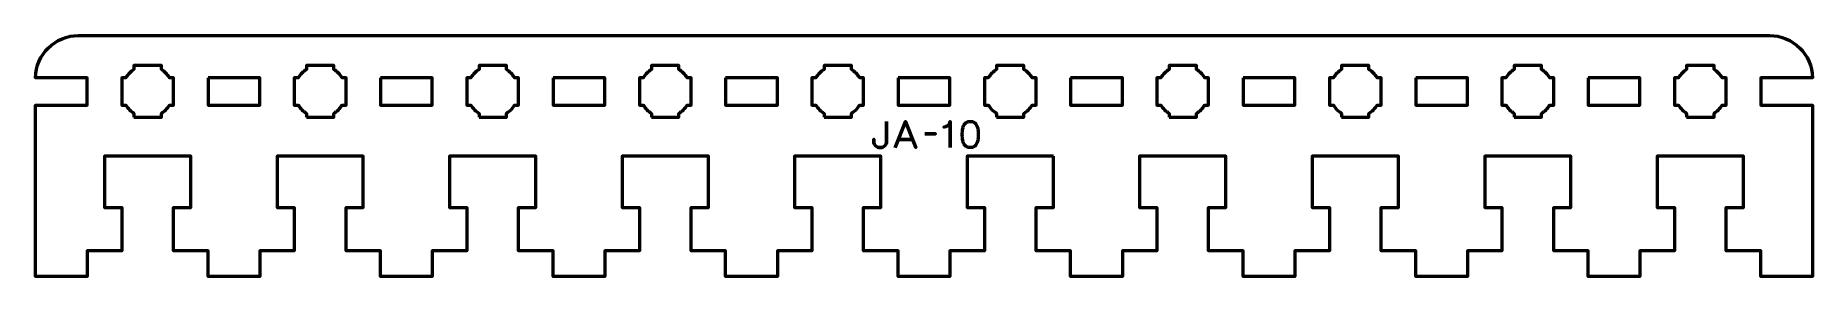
# Model space of a CAD drawing. Header units: centimetres. Extents: x -20.8 to -0.2, y -16.2 to -13.4.
import ezdxf

# ---------------------------------------------------------------- set-up
doc = ezdxf.new("R2010")
doc.units = ezdxf.units.CM
doc.header["$MEASUREMENT"] = 0
doc.layers.add('Layer 1', color=7, linetype='Continuous')

msp = doc.modelspace()

# ---------------------------------------------------------------- linework, layer by layer
at = {"layer": 'Layer 1', "lineweight": 53}
for points, knots in [([(-9, -14.85), (-9, -14.85), (-9, -15.44999), (-9, -15.44999), (-9, -15.44999), (-9, -15.44999), (-9.2, -15.45), (-9.2, -15.45), (-9.2, -15.45), (-9.2, -15.45), (-9.2, -15.95), (-9.2, -15.95), (-9.2, -15.95), (-9.2, -15.95), (-8.8, -15.95), (-8.8, -15.95), (-8.8, -15.95), (-8.8, -15.95), (-8.8, -16.25), (-8.8, -16.25), (-8.8, -16.25), (-8.8, -16.25), (-8.2, -16.25), (-8.2, -16.25), (-8.2, -16.25), (-8.2, -16.25), (-8.2, -15.95), (-8.2, -15.95), (-8.2, -15.95), (-8.2, -15.95), (-7.8, -15.95001), (-7.8, -15.95001), (-7.8, -15.95001), (-7.8, -15.95001), (-7.8, -15.45), (-7.8, -15.45), (-7.8, -15.45), (-7.8, -15.45), (-8, -15.44999), (-8, -15.44999), (-8, -15.44999), (-8, -15.44999), (-8, -14.85), (-8, -14.85), (-8, -14.85), (-7.61667, -14.85), (-7.38333, -14.85), (-7, -14.85), (-7, -14.85), (-7, -14.85), (-7, -15.44999), (-7, -15.44999), (-7, -15.44999), (-7, -15.44999), (-7.2, -15.45), (-7.2, -15.45), (-7.2, -15.45), (-7.2, -15.45), (-7.2, -15.95), (-7.2, -15.95), (-7.2, -15.95), (-7.2, -15.95), (-6.8, -15.95), (-6.8, -15.95), (-6.8, -15.95), (-6.8, -15.95), (-6.8, -16.25), (-6.8, -16.25), (-6.8, -16.25), (-6.8, -16.25), (-6.2, -16.25), (-6.2, -16.25), (-6.2, -16.25), (-6.2, -16.25), (-6.2, -15.95), (-6.2, -15.95), (-6.2, -15.95), (-6.2, -15.95), (-5.8, -15.95001), (-5.8, -15.95001), (-5.8, -15.95001), (-5.8, -15.95001), (-5.8, -15.45), (-5.8, -15.45), (-5.8, -15.45), (-5.8, -15.45), (-6, -15.44999), (-6, -15.44999), (-6, -15.44999), (-6, -15.44999), (-6, -14.85), (-6, -14.85), (-6, -14.85), (-5.61667, -14.85), (-5.38333, -14.85), (-5, -14.85), (-5, -14.85), (-5, -14.85), (-5, -15.44999), (-5, -15.44999), (-5, -15.44999), (-5, -15.44999), (-5.2, -15.45), (-5.2, -15.45), (-5.2, -15.45), (-5.2, -15.45), (-5.2, -15.95), (-5.2, -15.95), (-5.2, -15.95), (-5.2, -15.95), (-4.8, -15.95), (-4.8, -15.95), (-4.8, -15.95), (-4.8, -15.95), (-4.8, -16.25), (-4.8, -16.25), (-4.8, -16.25), (-4.8, -16.25), (-4.2, -16.25), (-4.2, -16.25), (-4.2, -16.25), (-4.2, -16.25), (-4.2, -15.95), (-4.2, -15.95), (-4.2, -15.95), (-4.2, -15.95), (-3.8, -15.95001), (-3.8, -15.95001), (-3.8, -15.95001), (-3.8, -15.95001), (-3.8, -15.45), (-3.8, -15.45), (-3.8, -15.45), (-3.8, -15.45), (-4, -15.44999), (-4, -15.44999), (-4, -15.44999), (-4, -15.44999), (-4, -14.85), (-4, -14.85), (-4, -14.85), (-3.61667, -14.85), (-3.38333, -14.85), (-3, -14.85), (-3, -14.85), (-3, -14.85), (-3, -15.44999), (-3, -15.44999), (-3, -15.44999), (-3, -15.44999), (-3.2, -15.45), (-3.2, -15.45), (-3.2, -15.45), (-3.2, -15.45), (-3.2, -15.95), (-3.2, -15.95), (-3.2, -15.95), (-3.2, -15.95), (-2.8, -15.95), (-2.8, -15.95), (-2.8, -15.95), (-2.8, -15.95), (-2.8, -16.25), (-2.8, -16.25), (-2.8, -16.25), (-2.8, -16.25), (-2.2, -16.25), (-2.2, -16.25), (-2.2, -16.25), (-2.2, -16.25), (-2.2, -15.95), (-2.2, -15.95), (-2.2, -15.95), (-2.2, -15.95), (-1.8, -15.95001), (-1.8, -15.95001), (-1.8, -15.95001), (-1.8, -15.95001), (-1.8, -15.45), (-1.8, -15.45), (-1.8, -15.45), (-1.8, -15.45), (-2, -15.44999), (-2, -15.44999), (-2, -15.44999), (-2, -15.44999), (-2, -14.85), (-2, -14.85), (-2, -14.85), (-1.61667, -14.85), (-1.38333, -14.85), (-1, -14.85), (-1, -14.85), (-1, -14.85), (-1, -15.44999), (-1, -15.44999), (-1, -15.44999), (-1, -15.44999), (-1.2, -15.45), (-1.2, -15.45), (-1.2, -15.45), (-1.2, -15.45), (-1.2, -15.95), (-1.2, -15.95), (-1.2, -15.95), (-1.2, -15.95), (-0.8, -15.95), (-0.8, -15.95), (-0.8, -15.95), (-0.8, -15.95), (-0.8, -16.25), (-0.8, -16.25), (-0.8, -16.25), (-0.8, -16.25), (-0.2, -16.25), (-0.2, -16.25), (-0.2, -16.25), (-0.2, -15.58626), (-0.2, -14.9225), (-0.2, -14.25874), (-0.2, -14.25874), (-0.2, -14.25874), (-0.8, -14.25874), (-0.8, -14.25874), (-0.8, -14.25874), (-0.8, -14.25874), (-0.8, -13.94125), (-0.8, -13.94125), (-0.8, -13.94125), (-0.8, -13.94125), (-0.2, -13.94125), (-0.2, -13.94125), (-0.2, -13.94125), (-0.20467, -13.6692), (-0.42673, -13.45), (-0.69989, -13.45), (-0.69989, -13.45), (-0.69989, -13.45), (-20.30011, -13.45), (-20.30011, -13.45), (-20.30011, -13.45), (-20.57327, -13.45), (-20.79533, -13.6692), (-20.8, -13.94125), (-20.8, -13.94125), (-20.8, -13.94125), (-20.2, -13.94125), (-20.2, -13.94125), (-20.2, -13.94125), (-20.2, -13.94125), (-20.2, -14.25875), (-20.2, -14.25875), (-20.2, -14.25875), (-20.2, -14.25875), (-20.8, -14.25875), (-20.8, -14.25875), (-20.8, -14.25875), (-20.8, -14.25875), (-20.8, -16.25), (-20.8, -16.25), (-20.8, -16.25), (-20.8, -16.25), (-20.2, -16.25), (-20.2, -16.25), (-20.2, -16.25), (-20.2, -16.25), (-20.2, -15.95), (-20.2, -15.95), (-20.2, -15.95), (-20.2, -15.95), (-19.8, -15.95001), (-19.8, -15.95001), (-19.8, -15.95001), (-19.8, -15.95001), (-19.8, -15.45), (-19.8, -15.45), (-19.8, -15.45), (-19.8, -15.45), (-20, -15.44999), (-20, -15.44999), (-20, -15.44999), (-20, -15.44999), (-20, -14.85), (-20, -14.85), (-20, -14.85), (-19.61667, -14.85), (-19.38333, -14.85), (-19, -14.85), (-19, -14.85), (-19, -14.85), (-19, -15.44999), (-19, -15.44999), (-19, -15.44999), (-19, -15.44999), (-19.2, -15.45), (-19.2, -15.45), (-19.2, -15.45), (-19.2, -15.45), (-19.2, -15.95), (-19.2, -15.95), (-19.2, -15.95), (-19.2, -15.95), (-18.8, -15.95), (-18.8, -15.95), (-18.8, -15.95), (-18.8, -15.95), (-18.8, -16.25), (-18.8, -16.25), (-18.8, -16.25), (-18.8, -16.25), (-18.2, -16.25), (-18.2, -16.25), (-18.2, -16.25), (-18.2, -16.25), (-18.2, -15.95), (-18.2, -15.95), (-18.2, -15.95), (-18.2, -15.95), (-17.8, -15.95001), (-17.8, -15.95001), (-17.8, -15.95001), (-17.8, -15.95001), (-17.8, -15.45), (-17.8, -15.45), (-17.8, -15.45), (-17.8, -15.45), (-18, -15.44999), (-18, -15.44999), (-18, -15.44999), (-18, -15.44999), (-18, -14.85), (-18, -14.85), (-18, -14.85), (-17.61667, -14.85), (-17.38333, -14.85), (-17, -14.85), (-17, -14.85), (-17, -14.85), (-17, -15.44999), (-17, -15.44999), (-17, -15.44999), (-17, -15.44999), (-17.2, -15.45), (-17.2, -15.45), (-17.2, -15.45), (-17.2, -15.45), (-17.2, -15.95), (-17.2, -15.95), (-17.2, -15.95), (-17.2, -15.95), (-16.8, -15.95), (-16.8, -15.95), (-16.8, -15.95), (-16.8, -15.95), (-16.8, -16.25), (-16.8, -16.25), (-16.8, -16.25), (-16.8, -16.25), (-16.2, -16.25), (-16.2, -16.25), (-16.2, -16.25), (-16.2, -16.25), (-16.2, -15.95), (-16.2, -15.95), (-16.2, -15.95), (-16.2, -15.95), (-15.8, -15.95001), (-15.8, -15.95001), (-15.8, -15.95001), (-15.8, -15.95001), (-15.8, -15.45), (-15.8, -15.45), (-15.8, -15.45), (-15.8, -15.45), (-16, -15.44999), (-16, -15.44999), (-16, -15.44999), (-16, -15.44999), (-16, -14.85), (-16, -14.85), (-16, -14.85), (-15.61667, -14.85), (-15.38333, -14.85), (-15, -14.85), (-15, -14.85), (-15, -14.85), (-15, -15.44999), (-15, -15.44999), (-15, -15.44999), (-15, -15.44999), (-15.2, -15.45), (-15.2, -15.45), (-15.2, -15.45), (-15.2, -15.45), (-15.2, -15.95), (-15.2, -15.95), (-15.2, -15.95), (-15.2, -15.95), (-14.8, -15.95), (-14.8, -15.95), (-14.8, -15.95), (-14.8, -15.95), (-14.8, -16.25), (-14.8, -16.25), (-14.8, -16.25), (-14.8, -16.25), (-14.2, -16.25), (-14.2, -16.25), (-14.2, -16.25), (-14.2, -16.25), (-14.2, -15.95), (-14.2, -15.95), (-14.2, -15.95), (-14.2, -15.95), (-13.8, -15.95001), (-13.8, -15.95001), (-13.8, -15.95001), (-13.8, -15.95001), (-13.8, -15.45), (-13.8, -15.45), (-13.8, -15.45), (-13.8, -15.45), (-14, -15.44999), (-14, -15.44999), (-14, -15.44999), (-14, -15.44999), (-14, -14.85), (-14, -14.85), (-14, -14.85), (-13.61667, -14.85), (-13.38333, -14.85), (-13, -14.85), (-13, -14.85), (-13, -14.85), (-13, -15.44999), (-13, -15.44999), (-13, -15.44999), (-13, -15.44999), (-13.2, -15.45), (-13.2, -15.45), (-13.2, -15.45), (-13.2, -15.45), (-13.2, -15.95), (-13.2, -15.95), (-13.2, -15.95), (-13.2, -15.95), (-12.8, -15.95), (-12.8, -15.95), (-12.8, -15.95), (-12.8, -15.95), (-12.8, -16.25), (-12.8, -16.25), (-12.8, -16.25), (-12.8, -16.25), (-12.2, -16.25), (-12.2, -16.25), (-12.2, -16.25), (-12.2, -16.25), (-12.2, -15.95), (-12.2, -15.95), (-12.2, -15.95), (-12.2, -15.95), (-11.8, -15.95001), (-11.8, -15.95001), (-11.8, -15.95001), (-11.8, -15.95001), (-11.8, -15.45), (-11.8, -15.45), (-11.8, -15.45), (-11.8, -15.45), (-12, -15.44999), (-12, -15.44999), (-12, -15.44999), (-12, -15.44999), (-12, -14.85), (-12, -14.85), (-12, -14.85), (-11.61667, -14.85), (-11.38333, -14.85), (-11, -14.85), (-11, -14.85), (-11, -14.85), (-11, -15.44999), (-11, -15.44999), (-11, -15.44999), (-11, -15.44999), (-11.2, -15.45), (-11.2, -15.45), (-11.2, -15.45), (-11.2, -15.45), (-11.2, -15.95), (-11.2, -15.95), (-11.2, -15.95), (-11.2, -15.95), (-10.8, -15.95), (-10.8, -15.95), (-10.8, -15.95), (-10.8, -15.95), (-10.8, -16.25), (-10.8, -16.25), (-10.8, -16.25), (-10.8, -16.25), (-10.2, -16.25), (-10.2, -16.25), (-10.2, -16.25), (-10.2, -16.25), (-10.2, -15.95), (-10.2, -15.95), (-10.2, -15.95), (-10.2, -15.95), (-9.8, -15.95001), (-9.8, -15.95001), (-9.8, -15.95001), (-9.8, -15.95001), (-9.8, -15.45), (-9.8, -15.45), (-9.8, -15.45), (-9.8, -15.45), (-10, -15.44999), (-10, -15.44999), (-10, -15.44999), (-10, -15.44999), (-10, -14.85), (-10, -14.85), (-10, -14.85), (-9.61667, -14.85), (-9.38333, -14.85), (-9, -14.85)], [0, 0, 0, 0, 0.00757576, 0.00757576, 0.00757576, 0.00757576, 0.01515152, 0.01515152, 0.01515152, 0.01515152, 0.02272727, 0.02272727, 0.02272727, 0.02272727, 0.03030303, 0.03030303, 0.03030303, 0.03030303, 0.03787879, 0.03787879, 0.03787879, 0.03787879, 0.04545455, 0.04545455, 0.04545455, 0.04545455, 0.0530303, 0.0530303, 0.0530303, 0.0530303, 0.06060606, 0.06060606, 0.06060606, 0.06060606, 0.06818182, 0.06818182, 0.06818182, 0.06818182, 0.07575758, 0.07575758, 0.07575758, 0.07575758, 0.08333333, 0.08333333, 0.08333333, 0.08333333, 0.09090909, 0.09090909, 0.09090909, 0.09090909, 0.09848485, 0.09848485, 0.09848485, 0.09848485, 0.10606061, 0.10606061, 0.10606061, 0.10606061, 0.11363636, 0.11363636, 0.11363636, 0.11363636, 0.12121212, 0.12121212, 0.12121212, 0.12121212, 0.12878788, 0.12878788, 0.12878788, 0.12878788, 0.13636364, 0.13636364, 0.13636364, 0.13636364, 0.14393939, 0.14393939, 0.14393939, 0.14393939, 0.15151515, 0.15151515, 0.15151515, 0.15151515, 0.15909091, 0.15909091, 0.15909091, 0.15909091, 0.16666667, 0.16666667, 0.16666667, 0.16666667, 0.17424242, 0.17424242, 0.17424242, 0.17424242, 0.18181818, 0.18181818, 0.18181818, 0.18181818, 0.18939394, 0.18939394, 0.18939394, 0.18939394, 0.1969697, 0.1969697, 0.1969697, 0.1969697, 0.20454545, 0.20454545, 0.20454545, 0.20454545, 0.21212121, 0.21212121, 0.21212121, 0.21212121, 0.21969697, 0.21969697, 0.21969697, 0.21969697, 0.22727273, 0.22727273, 0.22727273, 0.22727273, 0.23484848, 0.23484848, 0.23484848, 0.23484848, 0.24242424, 0.24242424, 0.24242424, 0.24242424, 0.25, 0.25, 0.25, 0.25, 0.25757576, 0.25757576, 0.25757576, 0.25757576, 0.26515152, 0.26515152, 0.26515152, 0.26515152, 0.27272727, 0.27272727, 0.27272727, 0.27272727, 0.28030303, 0.28030303, 0.28030303, 0.28030303, 0.28787879, 0.28787879, 0.28787879, 0.28787879, 0.29545455, 0.29545455, 0.29545455, 0.29545455, 0.3030303, 0.3030303, 0.3030303, 0.3030303, 0.31060606, 0.31060606, 0.31060606, 0.31060606, 0.31818182, 0.31818182, 0.31818182, 0.31818182, 0.32575758, 0.32575758, 0.32575758, 0.32575758, 0.33333333, 0.33333333, 0.33333333, 0.33333333, 0.34090909, 0.34090909, 0.34090909, 0.34090909, 0.34848485, 0.34848485, 0.34848485, 0.34848485, 0.35606061, 0.35606061, 0.35606061, 0.35606061, 0.36363636, 0.36363636, 0.36363636, 0.36363636, 0.37121212, 0.37121212, 0.37121212, 0.37121212, 0.37878788, 0.37878788, 0.37878788, 0.37878788, 0.38636364, 0.38636364, 0.38636364, 0.38636364, 0.39393939, 0.39393939, 0.39393939, 0.39393939, 0.40151515, 0.40151515, 0.40151515, 0.40151515, 0.40909091, 0.40909091, 0.40909091, 0.40909091, 0.41666667, 0.41666667, 0.41666667, 0.41666667, 0.42424242, 0.42424242, 0.42424242, 0.42424242, 0.43181818, 0.43181818, 0.43181818, 0.43181818, 0.43939394, 0.43939394, 0.43939394, 0.43939394, 0.4469697, 0.4469697, 0.4469697, 0.4469697, 0.45454545, 0.45454545, 0.45454545, 0.45454545, 0.46212121, 0.46212121, 0.46212121, 0.46212121, 0.46969697, 0.46969697, 0.46969697, 0.46969697, 0.47727273, 0.47727273, 0.47727273, 0.47727273, 0.48484848, 0.48484848, 0.48484848, 0.48484848, 0.49242424, 0.49242424, 0.49242424, 0.49242424, 0.5, 0.5, 0.5, 0.5, 0.50757576, 0.50757576, 0.50757576, 0.50757576, 0.51515152, 0.51515152, 0.51515152, 0.51515152, 0.52272727, 0.52272727, 0.52272727, 0.52272727, 0.53030303, 0.53030303, 0.53030303, 0.53030303, 0.53787879, 0.53787879, 0.53787879, 0.53787879, 0.54545455, 0.54545455, 0.54545455, 0.54545455, 0.5530303, 0.5530303, 0.5530303, 0.5530303, 0.56060606, 0.56060606, 0.56060606, 0.56060606, 0.56818182, 0.56818182, 0.56818182, 0.56818182, 0.57575758, 0.57575758, 0.57575758, 0.57575758, 0.58333333, 0.58333333, 0.58333333, 0.58333333, 0.59090909, 0.59090909, 0.59090909, 0.59090909, 0.59848485, 0.59848485, 0.59848485, 0.59848485, 0.60606061, 0.60606061, 0.60606061, 0.60606061, 0.61363636, 0.61363636, 0.61363636, 0.61363636, 0.62121212, 0.62121212, 0.62121212, 0.62121212, 0.62878788, 0.62878788, 0.62878788, 0.62878788, 0.63636364, 0.63636364, 0.63636364, 0.63636364, 0.64393939, 0.64393939, 0.64393939, 0.64393939, 0.65151515, 0.65151515, 0.65151515, 0.65151515, 0.65909091, 0.65909091, 0.65909091, 0.65909091, 0.66666667, 0.66666667, 0.66666667, 0.66666667, 0.67424242, 0.67424242, 0.67424242, 0.67424242, 0.68181818, 0.68181818, 0.68181818, 0.68181818, 0.68939394, 0.68939394, 0.68939394, 0.68939394, 0.6969697, 0.6969697, 0.6969697, 0.6969697, 0.70454545, 0.70454545, 0.70454545, 0.70454545, 0.71212121, 0.71212121, 0.71212121, 0.71212121, 0.71969697, 0.71969697, 0.71969697, 0.71969697, 0.72727273, 0.72727273, 0.72727273, 0.72727273, 0.73484848, 0.73484848, 0.73484848, 0.73484848, 0.74242424, 0.74242424, 0.74242424, 0.74242424, 0.75, 0.75, 0.75, 0.75, 0.75757576, 0.75757576, 0.75757576, 0.75757576, 0.76515152, 0.76515152, 0.76515152, 0.76515152, 0.77272727, 0.77272727, 0.77272727, 0.77272727, 0.78030303, 0.78030303, 0.78030303, 0.78030303, 0.78787879, 0.78787879, 0.78787879, 0.78787879, 0.79545455, 0.79545455, 0.79545455, 0.79545455, 0.8030303, 0.8030303, 0.8030303, 0.8030303, 0.81060606, 0.81060606, 0.81060606, 0.81060606, 0.81818182, 0.81818182, 0.81818182, 0.81818182, 0.82575758, 0.82575758, 0.82575758, 0.82575758, 0.83333333, 0.83333333, 0.83333333, 0.83333333, 0.84090909, 0.84090909, 0.84090909, 0.84090909, 0.84848485, 0.84848485, 0.84848485, 0.84848485, 0.85606061, 0.85606061, 0.85606061, 0.85606061, 0.86363636, 0.86363636, 0.86363636, 0.86363636, 0.87121212, 0.87121212, 0.87121212, 0.87121212, 0.87878788, 0.87878788, 0.87878788, 0.87878788, 0.88636364, 0.88636364, 0.88636364, 0.88636364, 0.89393939, 0.89393939, 0.89393939, 0.89393939, 0.90151515, 0.90151515, 0.90151515, 0.90151515, 0.90909091, 0.90909091, 0.90909091, 0.90909091, 0.91666667, 0.91666667, 0.91666667, 0.91666667, 0.92424242, 0.92424242, 0.92424242, 0.92424242, 0.93181818, 0.93181818, 0.93181818, 0.93181818, 0.93939394, 0.93939394, 0.93939394, 0.93939394, 0.9469697, 0.9469697, 0.9469697, 0.9469697, 0.95454545, 0.95454545, 0.95454545, 0.95454545, 0.96212121, 0.96212121, 0.96212121, 0.96212121, 0.96969697, 0.96969697, 0.96969697, 0.96969697, 0.97727273, 0.97727273, 0.97727273, 0.97727273, 0.98484848, 0.98484848, 0.98484848, 0.98484848, 0.99242424, 0.99242424, 0.99242424, 0.99242424, 1, 1, 1, 1]), ([(-19.65875, -14.4), (-19.65875, -14.4), (-19.65875, -14.35456), (-19.65875, -14.35456), (-19.65875, -14.35456), (-19.69751, -14.33033), (-19.73033, -14.2975), (-19.75456, -14.25875), (-19.75456, -14.25875), (-19.75456, -14.25875), (-19.8, -14.25875), (-19.8, -14.25875), (-19.8, -14.25875), (-19.8, -14.25875), (-19.8, -14.1), (-19.8, -14.1), (-19.8, -14.1), (-19.8, -14.1), (-19.8, -13.94125), (-19.8, -13.94125), (-19.8, -13.94125), (-19.8, -13.94125), (-19.75456, -13.94125), (-19.75456, -13.94125), (-19.75456, -13.94125), (-19.73033, -13.9025), (-19.69751, -13.86967), (-19.65875, -13.84544), (-19.65875, -13.84544), (-19.65875, -13.84544), (-19.65875, -13.8), (-19.65875, -13.8), (-19.65875, -13.8), (-19.65875, -13.8), (-19.5, -13.8), (-19.5, -13.8), (-19.5, -13.8), (-19.5, -13.8), (-19.34125, -13.8), (-19.34125, -13.8), (-19.34125, -13.8), (-19.34125, -13.8), (-19.34125, -13.84544), (-19.34125, -13.84544), (-19.34125, -13.84544), (-19.30249, -13.86967), (-19.26967, -13.9025), (-19.24544, -13.94125), (-19.24544, -13.94125), (-19.24544, -13.94125), (-19.2, -13.94125), (-19.2, -13.94125), (-19.2, -13.94125), (-19.2, -13.94125), (-19.2, -14.1), (-19.2, -14.1), (-19.2, -14.1), (-19.2, -14.1), (-19.2, -14.25875), (-19.2, -14.25875), (-19.2, -14.25875), (-19.2, -14.25875), (-19.24544, -14.25875), (-19.24544, -14.25875), (-19.24544, -14.25875), (-19.26967, -14.2975), (-19.30249, -14.33033), (-19.34125, -14.35456), (-19.34125, -14.35456), (-19.34125, -14.35456), (-19.34125, -14.4), (-19.34125, -14.4), (-19.34125, -14.4), (-19.34125, -14.4), (-19.5, -14.4), (-19.5, -14.4), (-19.5, -14.4), (-19.5, -14.4), (-19.65875, -14.4), (-19.65875, -14.4)], [0, 0, 0, 0, 0.05, 0.05, 0.05, 0.05, 0.1, 0.1, 0.1, 0.1, 0.15, 0.15, 0.15, 0.15, 0.2, 0.2, 0.2, 0.2, 0.25, 0.25, 0.25, 0.25, 0.3, 0.3, 0.3, 0.3, 0.35, 0.35, 0.35, 0.35, 0.4, 0.4, 0.4, 0.4, 0.45, 0.45, 0.45, 0.45, 0.5, 0.5, 0.5, 0.5, 0.55, 0.55, 0.55, 0.55, 0.6, 0.6, 0.6, 0.6, 0.65, 0.65, 0.65, 0.65, 0.7, 0.7, 0.7, 0.7, 0.75, 0.75, 0.75, 0.75, 0.8, 0.8, 0.8, 0.8, 0.85, 0.85, 0.85, 0.85, 0.9, 0.9, 0.9, 0.9, 0.95, 0.95, 0.95, 0.95, 1, 1, 1, 1]), ([(-17.65875, -14.4), (-17.65875, -14.4), (-17.65875, -14.35456), (-17.65875, -14.35456), (-17.65875, -14.35456), (-17.69751, -14.33033), (-17.73033, -14.2975), (-17.75456, -14.25875), (-17.75456, -14.25875), (-17.75456, -14.25875), (-17.8, -14.25875), (-17.8, -14.25875), (-17.8, -14.25875), (-17.8, -14.25875), (-17.8, -14.1), (-17.8, -14.1), (-17.8, -14.1), (-17.8, -14.1), (-17.8, -13.94125), (-17.8, -13.94125), (-17.8, -13.94125), (-17.8, -13.94125), (-17.75456, -13.94125), (-17.75456, -13.94125), (-17.75456, -13.94125), (-17.73033, -13.9025), (-17.69751, -13.86967), (-17.65875, -13.84544), (-17.65875, -13.84544), (-17.65875, -13.84544), (-17.65875, -13.8), (-17.65875, -13.8), (-17.65875, -13.8), (-17.65875, -13.8), (-17.5, -13.8), (-17.5, -13.8), (-17.5, -13.8), (-17.5, -13.8), (-17.34125, -13.8), (-17.34125, -13.8), (-17.34125, -13.8), (-17.34125, -13.8), (-17.34125, -13.84544), (-17.34125, -13.84544), (-17.34125, -13.84544), (-17.30249, -13.86967), (-17.26967, -13.9025), (-17.24544, -13.94125), (-17.24544, -13.94125), (-17.24544, -13.94125), (-17.2, -13.94125), (-17.2, -13.94125), (-17.2, -13.94125), (-17.2, -13.94125), (-17.2, -14.1), (-17.2, -14.1), (-17.2, -14.1), (-17.2, -14.1), (-17.2, -14.25875), (-17.2, -14.25875), (-17.2, -14.25875), (-17.2, -14.25875), (-17.24544, -14.25875), (-17.24544, -14.25875), (-17.24544, -14.25875), (-17.26967, -14.2975), (-17.30249, -14.33033), (-17.34125, -14.35456), (-17.34125, -14.35456), (-17.34125, -14.35456), (-17.34125, -14.4), (-17.34125, -14.4), (-17.34125, -14.4), (-17.34125, -14.4), (-17.5, -14.4), (-17.5, -14.4), (-17.5, -14.4), (-17.5, -14.4), (-17.65875, -14.4), (-17.65875, -14.4)], [0, 0, 0, 0, 0.05, 0.05, 0.05, 0.05, 0.1, 0.1, 0.1, 0.1, 0.15, 0.15, 0.15, 0.15, 0.2, 0.2, 0.2, 0.2, 0.25, 0.25, 0.25, 0.25, 0.3, 0.3, 0.3, 0.3, 0.35, 0.35, 0.35, 0.35, 0.4, 0.4, 0.4, 0.4, 0.45, 0.45, 0.45, 0.45, 0.5, 0.5, 0.5, 0.5, 0.55, 0.55, 0.55, 0.55, 0.6, 0.6, 0.6, 0.6, 0.65, 0.65, 0.65, 0.65, 0.7, 0.7, 0.7, 0.7, 0.75, 0.75, 0.75, 0.75, 0.8, 0.8, 0.8, 0.8, 0.85, 0.85, 0.85, 0.85, 0.9, 0.9, 0.9, 0.9, 0.95, 0.95, 0.95, 0.95, 1, 1, 1, 1]), ([(-15.65875, -14.4), (-15.65875, -14.4), (-15.65875, -14.35456), (-15.65875, -14.35456), (-15.65875, -14.35456), (-15.69751, -14.33033), (-15.73033, -14.2975), (-15.75456, -14.25875), (-15.75456, -14.25875), (-15.75456, -14.25875), (-15.8, -14.25875), (-15.8, -14.25875), (-15.8, -14.25875), (-15.8, -14.25875), (-15.8, -14.1), (-15.8, -14.1), (-15.8, -14.1), (-15.8, -14.1), (-15.8, -13.94125), (-15.8, -13.94125), (-15.8, -13.94125), (-15.8, -13.94125), (-15.75456, -13.94125), (-15.75456, -13.94125), (-15.75456, -13.94125), (-15.73033, -13.9025), (-15.69751, -13.86967), (-15.65875, -13.84544), (-15.65875, -13.84544), (-15.65875, -13.84544), (-15.65875, -13.8), (-15.65875, -13.8), (-15.65875, -13.8), (-15.65875, -13.8), (-15.5, -13.8), (-15.5, -13.8), (-15.5, -13.8), (-15.5, -13.8), (-15.34125, -13.8), (-15.34125, -13.8), (-15.34125, -13.8), (-15.34125, -13.8), (-15.34125, -13.84544), (-15.34125, -13.84544), (-15.34125, -13.84544), (-15.30249, -13.86967), (-15.26967, -13.9025), (-15.24544, -13.94125), (-15.24544, -13.94125), (-15.24544, -13.94125), (-15.2, -13.94125), (-15.2, -13.94125), (-15.2, -13.94125), (-15.2, -13.94125), (-15.2, -14.1), (-15.2, -14.1), (-15.2, -14.1), (-15.2, -14.1), (-15.2, -14.25875), (-15.2, -14.25875), (-15.2, -14.25875), (-15.2, -14.25875), (-15.24544, -14.25875), (-15.24544, -14.25875), (-15.24544, -14.25875), (-15.26967, -14.2975), (-15.30249, -14.33033), (-15.34125, -14.35456), (-15.34125, -14.35456), (-15.34125, -14.35456), (-15.34125, -14.4), (-15.34125, -14.4), (-15.34125, -14.4), (-15.34125, -14.4), (-15.5, -14.4), (-15.5, -14.4), (-15.5, -14.4), (-15.5, -14.4), (-15.65875, -14.4), (-15.65875, -14.4)], [0, 0, 0, 0, 0.05, 0.05, 0.05, 0.05, 0.1, 0.1, 0.1, 0.1, 0.15, 0.15, 0.15, 0.15, 0.2, 0.2, 0.2, 0.2, 0.25, 0.25, 0.25, 0.25, 0.3, 0.3, 0.3, 0.3, 0.35, 0.35, 0.35, 0.35, 0.4, 0.4, 0.4, 0.4, 0.45, 0.45, 0.45, 0.45, 0.5, 0.5, 0.5, 0.5, 0.55, 0.55, 0.55, 0.55, 0.6, 0.6, 0.6, 0.6, 0.65, 0.65, 0.65, 0.65, 0.7, 0.7, 0.7, 0.7, 0.75, 0.75, 0.75, 0.75, 0.8, 0.8, 0.8, 0.8, 0.85, 0.85, 0.85, 0.85, 0.9, 0.9, 0.9, 0.9, 0.95, 0.95, 0.95, 0.95, 1, 1, 1, 1]), ([(-13.65875, -14.4), (-13.65875, -14.4), (-13.65875, -14.35456), (-13.65875, -14.35456), (-13.65875, -14.35456), (-13.69751, -14.33033), (-13.73033, -14.2975), (-13.75456, -14.25875), (-13.75456, -14.25875), (-13.75456, -14.25875), (-13.8, -14.25875), (-13.8, -14.25875), (-13.8, -14.25875), (-13.8, -14.25875), (-13.8, -14.1), (-13.8, -14.1), (-13.8, -14.1), (-13.8, -14.1), (-13.8, -13.94125), (-13.8, -13.94125), (-13.8, -13.94125), (-13.8, -13.94125), (-13.75456, -13.94125), (-13.75456, -13.94125), (-13.75456, -13.94125), (-13.73033, -13.9025), (-13.69751, -13.86967), (-13.65875, -13.84544), (-13.65875, -13.84544), (-13.65875, -13.84544), (-13.65875, -13.8), (-13.65875, -13.8), (-13.65875, -13.8), (-13.65875, -13.8), (-13.5, -13.8), (-13.5, -13.8), (-13.5, -13.8), (-13.5, -13.8), (-13.34125, -13.8), (-13.34125, -13.8), (-13.34125, -13.8), (-13.34125, -13.8), (-13.34125, -13.84544), (-13.34125, -13.84544), (-13.34125, -13.84544), (-13.30249, -13.86967), (-13.26967, -13.9025), (-13.24544, -13.94125), (-13.24544, -13.94125), (-13.24544, -13.94125), (-13.2, -13.94125), (-13.2, -13.94125), (-13.2, -13.94125), (-13.2, -13.94125), (-13.2, -14.1), (-13.2, -14.1), (-13.2, -14.1), (-13.2, -14.1), (-13.2, -14.25875), (-13.2, -14.25875), (-13.2, -14.25875), (-13.2, -14.25875), (-13.24544, -14.25875), (-13.24544, -14.25875), (-13.24544, -14.25875), (-13.26967, -14.2975), (-13.30249, -14.33033), (-13.34125, -14.35456), (-13.34125, -14.35456), (-13.34125, -14.35456), (-13.34125, -14.4), (-13.34125, -14.4), (-13.34125, -14.4), (-13.34125, -14.4), (-13.5, -14.4), (-13.5, -14.4), (-13.5, -14.4), (-13.5, -14.4), (-13.65875, -14.4), (-13.65875, -14.4)], [0, 0, 0, 0, 0.05, 0.05, 0.05, 0.05, 0.1, 0.1, 0.1, 0.1, 0.15, 0.15, 0.15, 0.15, 0.2, 0.2, 0.2, 0.2, 0.25, 0.25, 0.25, 0.25, 0.3, 0.3, 0.3, 0.3, 0.35, 0.35, 0.35, 0.35, 0.4, 0.4, 0.4, 0.4, 0.45, 0.45, 0.45, 0.45, 0.5, 0.5, 0.5, 0.5, 0.55, 0.55, 0.55, 0.55, 0.6, 0.6, 0.6, 0.6, 0.65, 0.65, 0.65, 0.65, 0.7, 0.7, 0.7, 0.7, 0.75, 0.75, 0.75, 0.75, 0.8, 0.8, 0.8, 0.8, 0.85, 0.85, 0.85, 0.85, 0.9, 0.9, 0.9, 0.9, 0.95, 0.95, 0.95, 0.95, 1, 1, 1, 1]), ([(-11.65875, -14.4), (-11.65875, -14.4), (-11.65875, -14.35456), (-11.65875, -14.35456), (-11.65875, -14.35456), (-11.69751, -14.33033), (-11.73033, -14.2975), (-11.75456, -14.25875), (-11.75456, -14.25875), (-11.75456, -14.25875), (-11.8, -14.25875), (-11.8, -14.25875), (-11.8, -14.25875), (-11.8, -14.25875), (-11.8, -14.1), (-11.8, -14.1), (-11.8, -14.1), (-11.8, -14.1), (-11.8, -13.94125), (-11.8, -13.94125), (-11.8, -13.94125), (-11.8, -13.94125), (-11.75456, -13.94125), (-11.75456, -13.94125), (-11.75456, -13.94125), (-11.73033, -13.9025), (-11.69751, -13.86967), (-11.65875, -13.84544), (-11.65875, -13.84544), (-11.65875, -13.84544), (-11.65875, -13.8), (-11.65875, -13.8), (-11.65875, -13.8), (-11.65875, -13.8), (-11.5, -13.8), (-11.5, -13.8), (-11.5, -13.8), (-11.5, -13.8), (-11.34125, -13.8), (-11.34125, -13.8), (-11.34125, -13.8), (-11.34125, -13.8), (-11.34125, -13.84544), (-11.34125, -13.84544), (-11.34125, -13.84544), (-11.30249, -13.86967), (-11.26967, -13.9025), (-11.24544, -13.94125), (-11.24544, -13.94125), (-11.24544, -13.94125), (-11.2, -13.94125), (-11.2, -13.94125), (-11.2, -13.94125), (-11.2, -13.94125), (-11.2, -14.1), (-11.2, -14.1), (-11.2, -14.1), (-11.2, -14.1), (-11.2, -14.25875), (-11.2, -14.25875), (-11.2, -14.25875), (-11.2, -14.25875), (-11.24544, -14.25875), (-11.24544, -14.25875), (-11.24544, -14.25875), (-11.26967, -14.2975), (-11.30249, -14.33033), (-11.34125, -14.35456), (-11.34125, -14.35456), (-11.34125, -14.35456), (-11.34125, -14.4), (-11.34125, -14.4), (-11.34125, -14.4), (-11.34125, -14.4), (-11.5, -14.4), (-11.5, -14.4), (-11.5, -14.4), (-11.5, -14.4), (-11.65875, -14.4), (-11.65875, -14.4)], [0, 0, 0, 0, 0.05, 0.05, 0.05, 0.05, 0.1, 0.1, 0.1, 0.1, 0.15, 0.15, 0.15, 0.15, 0.2, 0.2, 0.2, 0.2, 0.25, 0.25, 0.25, 0.25, 0.3, 0.3, 0.3, 0.3, 0.35, 0.35, 0.35, 0.35, 0.4, 0.4, 0.4, 0.4, 0.45, 0.45, 0.45, 0.45, 0.5, 0.5, 0.5, 0.5, 0.55, 0.55, 0.55, 0.55, 0.6, 0.6, 0.6, 0.6, 0.65, 0.65, 0.65, 0.65, 0.7, 0.7, 0.7, 0.7, 0.75, 0.75, 0.75, 0.75, 0.8, 0.8, 0.8, 0.8, 0.85, 0.85, 0.85, 0.85, 0.9, 0.9, 0.9, 0.9, 0.95, 0.95, 0.95, 0.95, 1, 1, 1, 1]), ([(-9.65875, -14.4), (-9.65875, -14.4), (-9.65875, -14.35456), (-9.65875, -14.35456), (-9.65875, -14.35456), (-9.69751, -14.33033), (-9.73033, -14.2975), (-9.75456, -14.25875), (-9.75456, -14.25875), (-9.75456, -14.25875), (-9.8, -14.25875), (-9.8, -14.25875), (-9.8, -14.25875), (-9.8, -14.25875), (-9.8, -14.1), (-9.8, -14.1), (-9.8, -14.1), (-9.8, -14.1), (-9.8, -13.94125), (-9.8, -13.94125), (-9.8, -13.94125), (-9.8, -13.94125), (-9.75456, -13.94125), (-9.75456, -13.94125), (-9.75456, -13.94125), (-9.73033, -13.9025), (-9.69751, -13.86967), (-9.65875, -13.84544), (-9.65875, -13.84544), (-9.65875, -13.84544), (-9.65875, -13.8), (-9.65875, -13.8), (-9.65875, -13.8), (-9.65875, -13.8), (-9.5, -13.8), (-9.5, -13.8), (-9.5, -13.8), (-9.5, -13.8), (-9.34125, -13.8), (-9.34125, -13.8), (-9.34125, -13.8), (-9.34125, -13.8), (-9.34125, -13.84544), (-9.34125, -13.84544), (-9.34125, -13.84544), (-9.30249, -13.86967), (-9.26967, -13.9025), (-9.24544, -13.94125), (-9.24544, -13.94125), (-9.24544, -13.94125), (-9.2, -13.94125), (-9.2, -13.94125), (-9.2, -13.94125), (-9.2, -13.94125), (-9.2, -14.1), (-9.2, -14.1), (-9.2, -14.1), (-9.2, -14.1), (-9.2, -14.25875), (-9.2, -14.25875), (-9.2, -14.25875), (-9.2, -14.25875), (-9.24544, -14.25875), (-9.24544, -14.25875), (-9.24544, -14.25875), (-9.26967, -14.2975), (-9.30249, -14.33033), (-9.34125, -14.35456), (-9.34125, -14.35456), (-9.34125, -14.35456), (-9.34125, -14.4), (-9.34125, -14.4), (-9.34125, -14.4), (-9.34125, -14.4), (-9.5, -14.4), (-9.5, -14.4), (-9.5, -14.4), (-9.5, -14.4), (-9.65875, -14.4), (-9.65875, -14.4)], [0, 0, 0, 0, 0.05, 0.05, 0.05, 0.05, 0.1, 0.1, 0.1, 0.1, 0.15, 0.15, 0.15, 0.15, 0.2, 0.2, 0.2, 0.2, 0.25, 0.25, 0.25, 0.25, 0.3, 0.3, 0.3, 0.3, 0.35, 0.35, 0.35, 0.35, 0.4, 0.4, 0.4, 0.4, 0.45, 0.45, 0.45, 0.45, 0.5, 0.5, 0.5, 0.5, 0.55, 0.55, 0.55, 0.55, 0.6, 0.6, 0.6, 0.6, 0.65, 0.65, 0.65, 0.65, 0.7, 0.7, 0.7, 0.7, 0.75, 0.75, 0.75, 0.75, 0.8, 0.8, 0.8, 0.8, 0.85, 0.85, 0.85, 0.85, 0.9, 0.9, 0.9, 0.9, 0.95, 0.95, 0.95, 0.95, 1, 1, 1, 1]), ([(-7.65875, -14.4), (-7.65875, -14.4), (-7.65875, -14.35456), (-7.65875, -14.35456), (-7.65875, -14.35456), (-7.69751, -14.33033), (-7.73033, -14.2975), (-7.75456, -14.25875), (-7.75456, -14.25875), (-7.75456, -14.25875), (-7.8, -14.25875), (-7.8, -14.25875), (-7.8, -14.25875), (-7.8, -14.25875), (-7.8, -14.1), (-7.8, -14.1), (-7.8, -14.1), (-7.8, -14.1), (-7.8, -13.94125), (-7.8, -13.94125), (-7.8, -13.94125), (-7.8, -13.94125), (-7.75456, -13.94125), (-7.75456, -13.94125), (-7.75456, -13.94125), (-7.73033, -13.9025), (-7.69751, -13.86967), (-7.65875, -13.84544), (-7.65875, -13.84544), (-7.65875, -13.84544), (-7.65875, -13.8), (-7.65875, -13.8), (-7.65875, -13.8), (-7.65875, -13.8), (-7.5, -13.8), (-7.5, -13.8), (-7.5, -13.8), (-7.5, -13.8), (-7.34125, -13.8), (-7.34125, -13.8), (-7.34125, -13.8), (-7.34125, -13.8), (-7.34125, -13.84544), (-7.34125, -13.84544), (-7.34125, -13.84544), (-7.30249, -13.86967), (-7.26967, -13.9025), (-7.24544, -13.94125), (-7.24544, -13.94125), (-7.24544, -13.94125), (-7.2, -13.94125), (-7.2, -13.94125), (-7.2, -13.94125), (-7.2, -13.94125), (-7.2, -14.1), (-7.2, -14.1), (-7.2, -14.1), (-7.2, -14.1), (-7.2, -14.25875), (-7.2, -14.25875), (-7.2, -14.25875), (-7.2, -14.25875), (-7.24544, -14.25875), (-7.24544, -14.25875), (-7.24544, -14.25875), (-7.26967, -14.2975), (-7.30249, -14.33033), (-7.34125, -14.35456), (-7.34125, -14.35456), (-7.34125, -14.35456), (-7.34125, -14.4), (-7.34125, -14.4), (-7.34125, -14.4), (-7.34125, -14.4), (-7.5, -14.4), (-7.5, -14.4), (-7.5, -14.4), (-7.5, -14.4), (-7.65875, -14.4), (-7.65875, -14.4)], [0, 0, 0, 0, 0.05, 0.05, 0.05, 0.05, 0.1, 0.1, 0.1, 0.1, 0.15, 0.15, 0.15, 0.15, 0.2, 0.2, 0.2, 0.2, 0.25, 0.25, 0.25, 0.25, 0.3, 0.3, 0.3, 0.3, 0.35, 0.35, 0.35, 0.35, 0.4, 0.4, 0.4, 0.4, 0.45, 0.45, 0.45, 0.45, 0.5, 0.5, 0.5, 0.5, 0.55, 0.55, 0.55, 0.55, 0.6, 0.6, 0.6, 0.6, 0.65, 0.65, 0.65, 0.65, 0.7, 0.7, 0.7, 0.7, 0.75, 0.75, 0.75, 0.75, 0.8, 0.8, 0.8, 0.8, 0.85, 0.85, 0.85, 0.85, 0.9, 0.9, 0.9, 0.9, 0.95, 0.95, 0.95, 0.95, 1, 1, 1, 1]), ([(-5.65875, -14.4), (-5.65875, -14.4), (-5.65875, -14.35456), (-5.65875, -14.35456), (-5.65875, -14.35456), (-5.69751, -14.33033), (-5.73033, -14.2975), (-5.75456, -14.25875), (-5.75456, -14.25875), (-5.75456, -14.25875), (-5.8, -14.25875), (-5.8, -14.25875), (-5.8, -14.25875), (-5.8, -14.25875), (-5.8, -14.1), (-5.8, -14.1), (-5.8, -14.1), (-5.8, -14.1), (-5.8, -13.94125), (-5.8, -13.94125), (-5.8, -13.94125), (-5.8, -13.94125), (-5.75456, -13.94125), (-5.75456, -13.94125), (-5.75456, -13.94125), (-5.73033, -13.9025), (-5.69751, -13.86967), (-5.65875, -13.84544), (-5.65875, -13.84544), (-5.65875, -13.84544), (-5.65875, -13.8), (-5.65875, -13.8), (-5.65875, -13.8), (-5.65875, -13.8), (-5.5, -13.8), (-5.5, -13.8), (-5.5, -13.8), (-5.5, -13.8), (-5.34125, -13.8), (-5.34125, -13.8), (-5.34125, -13.8), (-5.34125, -13.8), (-5.34125, -13.84544), (-5.34125, -13.84544), (-5.34125, -13.84544), (-5.30249, -13.86967), (-5.26967, -13.9025), (-5.24544, -13.94125), (-5.24544, -13.94125), (-5.24544, -13.94125), (-5.2, -13.94125), (-5.2, -13.94125), (-5.2, -13.94125), (-5.2, -13.94125), (-5.2, -14.1), (-5.2, -14.1), (-5.2, -14.1), (-5.2, -14.1), (-5.2, -14.25875), (-5.2, -14.25875), (-5.2, -14.25875), (-5.2, -14.25875), (-5.24544, -14.25875), (-5.24544, -14.25875), (-5.24544, -14.25875), (-5.26967, -14.2975), (-5.30249, -14.33033), (-5.34125, -14.35456), (-5.34125, -14.35456), (-5.34125, -14.35456), (-5.34125, -14.4), (-5.34125, -14.4), (-5.34125, -14.4), (-5.34125, -14.4), (-5.5, -14.4), (-5.5, -14.4), (-5.5, -14.4), (-5.5, -14.4), (-5.65875, -14.4), (-5.65875, -14.4)], [0, 0, 0, 0, 0.05, 0.05, 0.05, 0.05, 0.1, 0.1, 0.1, 0.1, 0.15, 0.15, 0.15, 0.15, 0.2, 0.2, 0.2, 0.2, 0.25, 0.25, 0.25, 0.25, 0.3, 0.3, 0.3, 0.3, 0.35, 0.35, 0.35, 0.35, 0.4, 0.4, 0.4, 0.4, 0.45, 0.45, 0.45, 0.45, 0.5, 0.5, 0.5, 0.5, 0.55, 0.55, 0.55, 0.55, 0.6, 0.6, 0.6, 0.6, 0.65, 0.65, 0.65, 0.65, 0.7, 0.7, 0.7, 0.7, 0.75, 0.75, 0.75, 0.75, 0.8, 0.8, 0.8, 0.8, 0.85, 0.85, 0.85, 0.85, 0.9, 0.9, 0.9, 0.9, 0.95, 0.95, 0.95, 0.95, 1, 1, 1, 1]), ([(-3.65875, -14.4), (-3.65875, -14.4), (-3.65875, -14.35456), (-3.65875, -14.35456), (-3.65875, -14.35456), (-3.69751, -14.33033), (-3.73033, -14.2975), (-3.75456, -14.25875), (-3.75456, -14.25875), (-3.75456, -14.25875), (-3.8, -14.25875), (-3.8, -14.25875), (-3.8, -14.25875), (-3.8, -14.25875), (-3.8, -14.1), (-3.8, -14.1), (-3.8, -14.1), (-3.8, -14.1), (-3.8, -13.94125), (-3.8, -13.94125), (-3.8, -13.94125), (-3.8, -13.94125), (-3.75456, -13.94125), (-3.75456, -13.94125), (-3.75456, -13.94125), (-3.73033, -13.9025), (-3.69751, -13.86967), (-3.65875, -13.84544), (-3.65875, -13.84544), (-3.65875, -13.84544), (-3.65875, -13.8), (-3.65875, -13.8), (-3.65875, -13.8), (-3.65875, -13.8), (-3.5, -13.8), (-3.5, -13.8), (-3.5, -13.8), (-3.5, -13.8), (-3.34125, -13.8), (-3.34125, -13.8), (-3.34125, -13.8), (-3.34125, -13.8), (-3.34125, -13.84544), (-3.34125, -13.84544), (-3.34125, -13.84544), (-3.30249, -13.86967), (-3.26967, -13.9025), (-3.24544, -13.94125), (-3.24544, -13.94125), (-3.24544, -13.94125), (-3.2, -13.94125), (-3.2, -13.94125), (-3.2, -13.94125), (-3.2, -13.94125), (-3.2, -14.1), (-3.2, -14.1), (-3.2, -14.1), (-3.2, -14.1), (-3.2, -14.25875), (-3.2, -14.25875), (-3.2, -14.25875), (-3.2, -14.25875), (-3.24544, -14.25875), (-3.24544, -14.25875), (-3.24544, -14.25875), (-3.26967, -14.2975), (-3.30249, -14.33033), (-3.34125, -14.35456), (-3.34125, -14.35456), (-3.34125, -14.35456), (-3.34125, -14.4), (-3.34125, -14.4), (-3.34125, -14.4), (-3.34125, -14.4), (-3.5, -14.4), (-3.5, -14.4), (-3.5, -14.4), (-3.5, -14.4), (-3.65875, -14.4), (-3.65875, -14.4)], [0, 0, 0, 0, 0.05, 0.05, 0.05, 0.05, 0.1, 0.1, 0.1, 0.1, 0.15, 0.15, 0.15, 0.15, 0.2, 0.2, 0.2, 0.2, 0.25, 0.25, 0.25, 0.25, 0.3, 0.3, 0.3, 0.3, 0.35, 0.35, 0.35, 0.35, 0.4, 0.4, 0.4, 0.4, 0.45, 0.45, 0.45, 0.45, 0.5, 0.5, 0.5, 0.5, 0.55, 0.55, 0.55, 0.55, 0.6, 0.6, 0.6, 0.6, 0.65, 0.65, 0.65, 0.65, 0.7, 0.7, 0.7, 0.7, 0.75, 0.75, 0.75, 0.75, 0.8, 0.8, 0.8, 0.8, 0.85, 0.85, 0.85, 0.85, 0.9, 0.9, 0.9, 0.9, 0.95, 0.95, 0.95, 0.95, 1, 1, 1, 1]), ([(-1.65875, -14.4), (-1.65875, -14.4), (-1.65875, -14.35456), (-1.65875, -14.35456), (-1.65875, -14.35456), (-1.69751, -14.33033), (-1.73033, -14.2975), (-1.75456, -14.25875), (-1.75456, -14.25875), (-1.75456, -14.25875), (-1.8, -14.25875), (-1.8, -14.25875), (-1.8, -14.25875), (-1.8, -14.25875), (-1.8, -14.1), (-1.8, -14.1), (-1.8, -14.1), (-1.8, -14.1), (-1.8, -13.94125), (-1.8, -13.94125), (-1.8, -13.94125), (-1.8, -13.94125), (-1.75456, -13.94125), (-1.75456, -13.94125), (-1.75456, -13.94125), (-1.73033, -13.9025), (-1.69751, -13.86967), (-1.65875, -13.84544), (-1.65875, -13.84544), (-1.65875, -13.84544), (-1.65875, -13.8), (-1.65875, -13.8), (-1.65875, -13.8), (-1.65875, -13.8), (-1.5, -13.8), (-1.5, -13.8), (-1.5, -13.8), (-1.5, -13.8), (-1.34125, -13.8), (-1.34125, -13.8), (-1.34125, -13.8), (-1.34125, -13.8), (-1.34125, -13.84544), (-1.34125, -13.84544), (-1.34125, -13.84544), (-1.30249, -13.86967), (-1.26967, -13.9025), (-1.24544, -13.94125), (-1.24544, -13.94125), (-1.24544, -13.94125), (-1.2, -13.94125), (-1.2, -13.94125), (-1.2, -13.94125), (-1.2, -13.94125), (-1.2, -14.1), (-1.2, -14.1), (-1.2, -14.1), (-1.2, -14.1), (-1.2, -14.25875), (-1.2, -14.25875), (-1.2, -14.25875), (-1.2, -14.25875), (-1.24544, -14.25875), (-1.24544, -14.25875), (-1.24544, -14.25875), (-1.26967, -14.2975), (-1.30249, -14.33033), (-1.34125, -14.35456), (-1.34125, -14.35456), (-1.34125, -14.35456), (-1.34125, -14.4), (-1.34125, -14.4), (-1.34125, -14.4), (-1.34125, -14.4), (-1.5, -14.4), (-1.5, -14.4), (-1.5, -14.4), (-1.5, -14.4), (-1.65875, -14.4), (-1.65875, -14.4)], [0, 0, 0, 0, 0.05, 0.05, 0.05, 0.05, 0.1, 0.1, 0.1, 0.1, 0.15, 0.15, 0.15, 0.15, 0.2, 0.2, 0.2, 0.2, 0.25, 0.25, 0.25, 0.25, 0.3, 0.3, 0.3, 0.3, 0.35, 0.35, 0.35, 0.35, 0.4, 0.4, 0.4, 0.4, 0.45, 0.45, 0.45, 0.45, 0.5, 0.5, 0.5, 0.5, 0.55, 0.55, 0.55, 0.55, 0.6, 0.6, 0.6, 0.6, 0.65, 0.65, 0.65, 0.65, 0.7, 0.7, 0.7, 0.7, 0.75, 0.75, 0.75, 0.75, 0.8, 0.8, 0.8, 0.8, 0.85, 0.85, 0.85, 0.85, 0.9, 0.9, 0.9, 0.9, 0.95, 0.95, 0.95, 0.95, 1, 1, 1, 1]), ([(-18.8, -13.94125), (-18.8, -13.94125), (-18.2, -13.94125), (-18.2, -13.94125), (-18.2, -13.94125), (-18.2, -13.94125), (-18.2, -14.25875), (-18.2, -14.25875), (-18.2, -14.25875), (-18.2, -14.25875), (-18.8, -14.25875), (-18.8, -14.25875), (-18.8, -14.25875), (-18.8, -14.25875), (-18.8, -13.94125), (-18.8, -13.94125)], [0, 0, 0, 0, 0.25, 0.25, 0.25, 0.25, 0.5, 0.5, 0.5, 0.5, 0.75, 0.75, 0.75, 0.75, 1, 1, 1, 1]), ([(-16.8, -13.94125), (-16.8, -13.94125), (-16.2, -13.94125), (-16.2, -13.94125), (-16.2, -13.94125), (-16.2, -13.94125), (-16.2, -14.25875), (-16.2, -14.25875), (-16.2, -14.25875), (-16.2, -14.25875), (-16.8, -14.25875), (-16.8, -14.25875), (-16.8, -14.25875), (-16.8, -14.25875), (-16.8, -13.94125), (-16.8, -13.94125)], [0, 0, 0, 0, 0.25, 0.25, 0.25, 0.25, 0.5, 0.5, 0.5, 0.5, 0.75, 0.75, 0.75, 0.75, 1, 1, 1, 1]), ([(-14.8, -13.94125), (-14.8, -13.94125), (-14.2, -13.94125), (-14.2, -13.94125), (-14.2, -13.94125), (-14.2, -13.94125), (-14.2, -14.25875), (-14.2, -14.25875), (-14.2, -14.25875), (-14.2, -14.25875), (-14.8, -14.25875), (-14.8, -14.25875), (-14.8, -14.25875), (-14.8, -14.25875), (-14.8, -13.94125), (-14.8, -13.94125)], [0, 0, 0, 0, 0.25, 0.25, 0.25, 0.25, 0.5, 0.5, 0.5, 0.5, 0.75, 0.75, 0.75, 0.75, 1, 1, 1, 1]), ([(-12.8, -13.94125), (-12.8, -13.94125), (-12.2, -13.94125), (-12.2, -13.94125), (-12.2, -13.94125), (-12.2, -13.94125), (-12.2, -14.25875), (-12.2, -14.25875), (-12.2, -14.25875), (-12.2, -14.25875), (-12.8, -14.25875), (-12.8, -14.25875), (-12.8, -14.25875), (-12.8, -14.25875), (-12.8, -13.94125), (-12.8, -13.94125)], [0, 0, 0, 0, 0.25, 0.25, 0.25, 0.25, 0.5, 0.5, 0.5, 0.5, 0.75, 0.75, 0.75, 0.75, 1, 1, 1, 1]), ([(-10.8, -13.94125), (-10.8, -13.94125), (-10.2, -13.94125), (-10.2, -13.94125), (-10.2, -13.94125), (-10.2, -13.94125), (-10.2, -14.25875), (-10.2, -14.25875), (-10.2, -14.25875), (-10.2, -14.25875), (-10.8, -14.25875), (-10.8, -14.25875), (-10.8, -14.25875), (-10.8, -14.25875), (-10.8, -13.94125), (-10.8, -13.94125)], [0, 0, 0, 0, 0.25, 0.25, 0.25, 0.25, 0.5, 0.5, 0.5, 0.5, 0.75, 0.75, 0.75, 0.75, 1, 1, 1, 1]), ([(-8.8, -13.94125), (-8.8, -13.94125), (-8.2, -13.94125), (-8.2, -13.94125), (-8.2, -13.94125), (-8.2, -13.94125), (-8.2, -14.25875), (-8.2, -14.25875), (-8.2, -14.25875), (-8.2, -14.25875), (-8.8, -14.25875), (-8.8, -14.25875), (-8.8, -14.25875), (-8.8, -14.25875), (-8.8, -13.94125), (-8.8, -13.94125)], [0, 0, 0, 0, 0.25, 0.25, 0.25, 0.25, 0.5, 0.5, 0.5, 0.5, 0.75, 0.75, 0.75, 0.75, 1, 1, 1, 1]), ([(-6.8, -13.94125), (-6.8, -13.94125), (-6.2, -13.94125), (-6.2, -13.94125), (-6.2, -13.94125), (-6.2, -13.94125), (-6.2, -14.25875), (-6.2, -14.25875), (-6.2, -14.25875), (-6.2, -14.25875), (-6.8, -14.25875), (-6.8, -14.25875), (-6.8, -14.25875), (-6.8, -14.25875), (-6.8, -13.94125), (-6.8, -13.94125)], [0, 0, 0, 0, 0.25, 0.25, 0.25, 0.25, 0.5, 0.5, 0.5, 0.5, 0.75, 0.75, 0.75, 0.75, 1, 1, 1, 1]), ([(-4.8, -13.94125), (-4.8, -13.94125), (-4.2, -13.94125), (-4.2, -13.94125), (-4.2, -13.94125), (-4.2, -13.94125), (-4.2, -14.25875), (-4.2, -14.25875), (-4.2, -14.25875), (-4.2, -14.25875), (-4.8, -14.25875), (-4.8, -14.25875), (-4.8, -14.25875), (-4.8, -14.25875), (-4.8, -13.94125), (-4.8, -13.94125)], [0, 0, 0, 0, 0.25, 0.25, 0.25, 0.25, 0.5, 0.5, 0.5, 0.5, 0.75, 0.75, 0.75, 0.75, 1, 1, 1, 1]), ([(-2.8, -13.94125), (-2.8, -13.94125), (-2.2, -13.94125), (-2.2, -13.94125), (-2.2, -13.94125), (-2.2, -13.94125), (-2.2, -14.25875), (-2.2, -14.25875), (-2.2, -14.25875), (-2.2, -14.25875), (-2.8, -14.25875), (-2.8, -14.25875), (-2.8, -14.25875), (-2.8, -14.25875), (-2.8, -13.94125), (-2.8, -13.94125)], [0, 0, 0, 0, 0.25, 0.25, 0.25, 0.25, 0.5, 0.5, 0.5, 0.5, 0.75, 0.75, 0.75, 0.75, 1, 1, 1, 1])]:
    msp.add_open_spline(points, degree=3, knots=knots, dxfattribs=at)
at = {"layer": 'Layer 1', "color": 5, "lineweight": 53}
for points, knots in [([(-10.93437, -14.44908), (-10.93437, -14.44908), (-10.93479, -14.68615), (-10.93479, -14.68615), (-10.93479, -14.68615), (-10.93479, -14.69384), (-10.93642, -14.7016), (-10.93952, -14.70929), (-10.93952, -14.70929), (-10.9427, -14.71705), (-10.94735, -14.72411), (-10.95349, -14.7306), (-10.95349, -14.7306), (-10.9597, -14.73702), (-10.96725, -14.74224), (-10.97621, -14.74612), (-10.97621, -14.74612), (-10.98524, -14.75007), (-10.99554, -14.75205), (-11.00718, -14.75219), (-11.00718, -14.75219), (-11.01883, -14.75219), (-11.02934, -14.75028), (-11.03865, -14.74654), (-11.03865, -14.74654), (-11.04797, -14.74273), (-11.05594, -14.73765), (-11.0625, -14.73123), (-11.0625, -14.73123), (-11.06913, -14.72481), (-11.07414, -14.71776), (-11.07767, -14.70992), (-11.07767, -14.70992), (-11.0812, -14.70209), (-11.08296, -14.69419), (-11.08296, -14.68615), (-11.08296, -14.68615), (-11.08296, -14.68615), (-11.08296, -14.65482), (-11.08296, -14.65482), (-11.08296, -14.65482), (-11.08296, -14.65482), (-11.08296, -14.68615), (-11.08296, -14.68615), (-11.08296, -14.68615), (-11.08296, -14.69419), (-11.0812, -14.70209), (-11.07767, -14.70992), (-11.07767, -14.70992), (-11.07414, -14.71776), (-11.06913, -14.72481), (-11.0625, -14.73123), (-11.0625, -14.73123), (-11.05594, -14.73765), (-11.04797, -14.74273), (-11.03865, -14.74654), (-11.03865, -14.74654), (-11.02934, -14.75028), (-11.01883, -14.75219), (-11.00718, -14.75219), (-11.00718, -14.75219), (-10.99554, -14.75205), (-10.98524, -14.75007), (-10.97621, -14.74612), (-10.97621, -14.74612), (-10.96725, -14.74224), (-10.9597, -14.73702), (-10.95349, -14.7306), (-10.95349, -14.7306), (-10.94735, -14.72411), (-10.9427, -14.71705), (-10.93952, -14.70929), (-10.93952, -14.70929), (-10.93642, -14.7016), (-10.93479, -14.69384), (-10.93479, -14.68615), (-10.93479, -14.68615), (-10.93479, -14.68615), (-10.93437, -14.44908), (-10.93437, -14.44908)], [0, 0, 0, 0, 0.05, 0.05, 0.05, 0.05, 0.1, 0.1, 0.1, 0.1, 0.15, 0.15, 0.15, 0.15, 0.2, 0.2, 0.2, 0.2, 0.25, 0.25, 0.25, 0.25, 0.3, 0.3, 0.3, 0.3, 0.35, 0.35, 0.35, 0.35, 0.4, 0.4, 0.4, 0.4, 0.45, 0.45, 0.45, 0.45, 0.5, 0.5, 0.5, 0.5, 0.55, 0.55, 0.55, 0.55, 0.6, 0.6, 0.6, 0.6, 0.65, 0.65, 0.65, 0.65, 0.7, 0.7, 0.7, 0.7, 0.75, 0.75, 0.75, 0.75, 0.8, 0.8, 0.8, 0.8, 0.85, 0.85, 0.85, 0.85, 0.9, 0.9, 0.9, 0.9, 0.95, 0.95, 0.95, 0.95, 1, 1, 1, 1]), ([(-10.83616, -14.75261), (-10.83616, -14.75261), (-10.71509, -14.44739), (-10.71509, -14.44739), (-10.71509, -14.44739), (-10.71509, -14.44739), (-10.59359, -14.75261), (-10.59359, -14.75261), (-10.59359, -14.75261), (-10.59359, -14.75261), (-10.71509, -14.44739), (-10.71509, -14.44739), (-10.71509, -14.44739), (-10.71509, -14.44739), (-10.83616, -14.75261), (-10.83616, -14.75261)], [0, 0, 0, 0, 0.25, 0.25, 0.25, 0.25, 0.5, 0.5, 0.5, 0.5, 0.75, 0.75, 0.75, 0.75, 1, 1, 1, 1]), ([(-10.4903, -14.59301), (-10.4903, -14.59301), (-10.36711, -14.59301), (-10.36711, -14.59301), (-10.36711, -14.59301), (-10.36711, -14.59301), (-10.4903, -14.59301), (-10.4903, -14.59301)], [0, 0, 0, 0, 0.5, 0.5, 0.5, 0.5, 1, 1, 1, 1]), ([(-10.1982, -14.75261), (-10.1982, -14.75261), (-10.1982, -14.44739), (-10.1982, -14.44739), (-10.1982, -14.44739), (-10.19827, -14.45776), (-10.20011, -14.46665), (-10.20364, -14.47406), (-10.20364, -14.47406), (-10.20709, -14.48154), (-10.21168, -14.48768), (-10.21732, -14.49261), (-10.21732, -14.49261), (-10.22297, -14.49755), (-10.22904, -14.5015), (-10.23553, -14.50447), (-10.23553, -14.50447), (-10.24202, -14.50736), (-10.2483, -14.50955), (-10.25437, -14.51089), (-10.25437, -14.51089), (-10.2605, -14.5123), (-10.26573, -14.51315), (-10.27017, -14.51343), (-10.27017, -14.51343), (-10.26573, -14.51315), (-10.2605, -14.5123), (-10.25437, -14.51089), (-10.25437, -14.51089), (-10.2483, -14.50955), (-10.24202, -14.50736), (-10.23553, -14.50447), (-10.23553, -14.50447), (-10.22904, -14.5015), (-10.22297, -14.49755), (-10.21732, -14.49261), (-10.21732, -14.49261), (-10.21168, -14.48768), (-10.20709, -14.48154), (-10.20364, -14.47406), (-10.20364, -14.47406), (-10.20011, -14.46665), (-10.19827, -14.45776), (-10.1982, -14.44739), (-10.1982, -14.44739), (-10.1982, -14.44739), (-10.1982, -14.75261), (-10.1982, -14.75261)], [0, 0, 0, 0, 0.08333333, 0.08333333, 0.08333333, 0.08333333, 0.16666667, 0.16666667, 0.16666667, 0.16666667, 0.25, 0.25, 0.25, 0.25, 0.33333333, 0.33333333, 0.33333333, 0.33333333, 0.41666667, 0.41666667, 0.41666667, 0.41666667, 0.5, 0.5, 0.5, 0.5, 0.58333333, 0.58333333, 0.58333333, 0.58333333, 0.66666667, 0.66666667, 0.66666667, 0.66666667, 0.75, 0.75, 0.75, 0.75, 0.83333333, 0.83333333, 0.83333333, 0.83333333, 0.91666667, 0.91666667, 0.91666667, 0.91666667, 1, 1, 1, 1]), ([(-9.96368, -14.75261), (-9.94887, -14.75254), (-9.9361, -14.74993), (-9.92544, -14.74485), (-9.92544, -14.74485), (-9.91486, -14.73977), (-9.90604, -14.7325), (-9.89899, -14.72326), (-9.89899, -14.72326), (-9.892, -14.71395), (-9.8865, -14.70294), (-9.88241, -14.69024), (-9.88241, -14.69024), (-9.87838, -14.67754), (-9.87549, -14.66364), (-9.87387, -14.6484), (-9.87387, -14.6484), (-9.87217, -14.63316), (-9.87133, -14.61714), (-9.8714, -14.60021), (-9.8714, -14.60021), (-9.87133, -14.58335), (-9.87217, -14.56733), (-9.87387, -14.55216), (-9.87387, -14.55216), (-9.87549, -14.53699), (-9.87838, -14.52302), (-9.88241, -14.51032), (-9.88241, -14.51032), (-9.8865, -14.49769), (-9.892, -14.48669), (-9.89899, -14.4773), (-9.89899, -14.4773), (-9.90604, -14.46799), (-9.91486, -14.46072), (-9.92544, -14.45564), (-9.92544, -14.45564), (-9.9361, -14.45049), (-9.94887, -14.44788), (-9.96368, -14.44781), (-9.96368, -14.44781), (-9.9785, -14.44788), (-9.99127, -14.45049), (-10.00193, -14.45564), (-10.00193, -14.45564), (-10.01251, -14.46072), (-10.02133, -14.46799), (-10.02838, -14.4773), (-10.02838, -14.4773), (-10.03537, -14.48669), (-10.04087, -14.49769), (-10.04496, -14.51032), (-10.04496, -14.51032), (-10.04899, -14.52302), (-10.05188, -14.53699), (-10.0535, -14.55216), (-10.0535, -14.55216), (-10.05519, -14.56733), (-10.05604, -14.58335), (-10.05597, -14.60021), (-10.05597, -14.60021), (-10.05604, -14.61714), (-10.05519, -14.63316), (-10.0535, -14.6484), (-10.0535, -14.6484), (-10.05188, -14.66364), (-10.04899, -14.67754), (-10.04496, -14.69024), (-10.04496, -14.69024), (-10.04087, -14.70294), (-10.03537, -14.71395), (-10.02838, -14.72326), (-10.02838, -14.72326), (-10.02133, -14.7325), (-10.01251, -14.73977), (-10.00193, -14.74485), (-10.00193, -14.74485), (-9.99127, -14.74993), (-9.9785, -14.75254), (-9.96368, -14.75261)], [0, 0, 0, 0, 0.05, 0.05, 0.05, 0.05, 0.1, 0.1, 0.1, 0.1, 0.15, 0.15, 0.15, 0.15, 0.2, 0.2, 0.2, 0.2, 0.25, 0.25, 0.25, 0.25, 0.3, 0.3, 0.3, 0.3, 0.35, 0.35, 0.35, 0.35, 0.4, 0.4, 0.4, 0.4, 0.45, 0.45, 0.45, 0.45, 0.5, 0.5, 0.5, 0.5, 0.55, 0.55, 0.55, 0.55, 0.6, 0.6, 0.6, 0.6, 0.65, 0.65, 0.65, 0.65, 0.7, 0.7, 0.7, 0.7, 0.75, 0.75, 0.75, 0.75, 0.8, 0.8, 0.8, 0.8, 0.85, 0.85, 0.85, 0.85, 0.9, 0.9, 0.9, 0.9, 0.95, 0.95, 0.95, 0.95, 1, 1, 1, 1]), ([(-9.96368, -14.75261), (-9.94887, -14.75254), (-9.9361, -14.74993), (-9.92544, -14.74485), (-9.92544, -14.74485), (-9.91486, -14.73977), (-9.90604, -14.7325), (-9.89899, -14.72326), (-9.89899, -14.72326), (-9.892, -14.71395), (-9.8865, -14.70294), (-9.88241, -14.69024), (-9.88241, -14.69024), (-9.87838, -14.67754), (-9.87549, -14.66364), (-9.87387, -14.6484), (-9.87387, -14.6484), (-9.87217, -14.63316), (-9.87133, -14.61714), (-9.8714, -14.60021), (-9.8714, -14.60021), (-9.87133, -14.58335), (-9.87217, -14.56733), (-9.87387, -14.55216), (-9.87387, -14.55216), (-9.87549, -14.53699), (-9.87838, -14.52302), (-9.88241, -14.51032), (-9.88241, -14.51032), (-9.8865, -14.49769), (-9.892, -14.48669), (-9.89899, -14.4773), (-9.89899, -14.4773), (-9.90604, -14.46799), (-9.91486, -14.46072), (-9.92544, -14.45564), (-9.92544, -14.45564), (-9.9361, -14.45049), (-9.94887, -14.44788), (-9.96368, -14.44781), (-9.96368, -14.44781), (-9.9785, -14.44788), (-9.99127, -14.45049), (-10.00193, -14.45564), (-10.00193, -14.45564), (-10.01251, -14.46072), (-10.02133, -14.46799), (-10.02838, -14.4773), (-10.02838, -14.4773), (-10.03537, -14.48669), (-10.04087, -14.49769), (-10.04496, -14.51032), (-10.04496, -14.51032), (-10.04899, -14.52302), (-10.05188, -14.53699), (-10.0535, -14.55216), (-10.0535, -14.55216), (-10.05519, -14.56733), (-10.05604, -14.58335), (-10.05597, -14.60021), (-10.05597, -14.60021), (-10.05604, -14.61714), (-10.05519, -14.63316), (-10.0535, -14.6484), (-10.0535, -14.6484), (-10.05188, -14.66364), (-10.04899, -14.67754), (-10.04496, -14.69024), (-10.04496, -14.69024), (-10.04087, -14.70294), (-10.03537, -14.71395), (-10.02838, -14.72326), (-10.02838, -14.72326), (-10.02133, -14.7325), (-10.01251, -14.73977), (-10.00193, -14.74485), (-10.00193, -14.74485), (-9.99127, -14.74993), (-9.9785, -14.75254), (-9.96368, -14.75261)], [0, 0, 0, 0, 0.05, 0.05, 0.05, 0.05, 0.1, 0.1, 0.1, 0.1, 0.15, 0.15, 0.15, 0.15, 0.2, 0.2, 0.2, 0.2, 0.25, 0.25, 0.25, 0.25, 0.3, 0.3, 0.3, 0.3, 0.35, 0.35, 0.35, 0.35, 0.4, 0.4, 0.4, 0.4, 0.45, 0.45, 0.45, 0.45, 0.5, 0.5, 0.5, 0.5, 0.55, 0.55, 0.55, 0.55, 0.6, 0.6, 0.6, 0.6, 0.65, 0.65, 0.65, 0.65, 0.7, 0.7, 0.7, 0.7, 0.75, 0.75, 0.75, 0.75, 0.8, 0.8, 0.8, 0.8, 0.85, 0.85, 0.85, 0.85, 0.9, 0.9, 0.9, 0.9, 0.95, 0.95, 0.95, 0.95, 1, 1, 1, 1]), ([(-10.79806, -14.65651), (-10.79806, -14.65651), (-10.63212, -14.65651), (-10.63212, -14.65651), (-10.63212, -14.65651), (-10.63212, -14.65651), (-10.79806, -14.65651), (-10.79806, -14.65651)], [0, 0, 0, 0, 0.5, 0.5, 0.5, 0.5, 1, 1, 1, 1])]:
    msp.add_open_spline(points, degree=3, knots=knots, dxfattribs=at)

doc.saveas('drawing.dxf')
